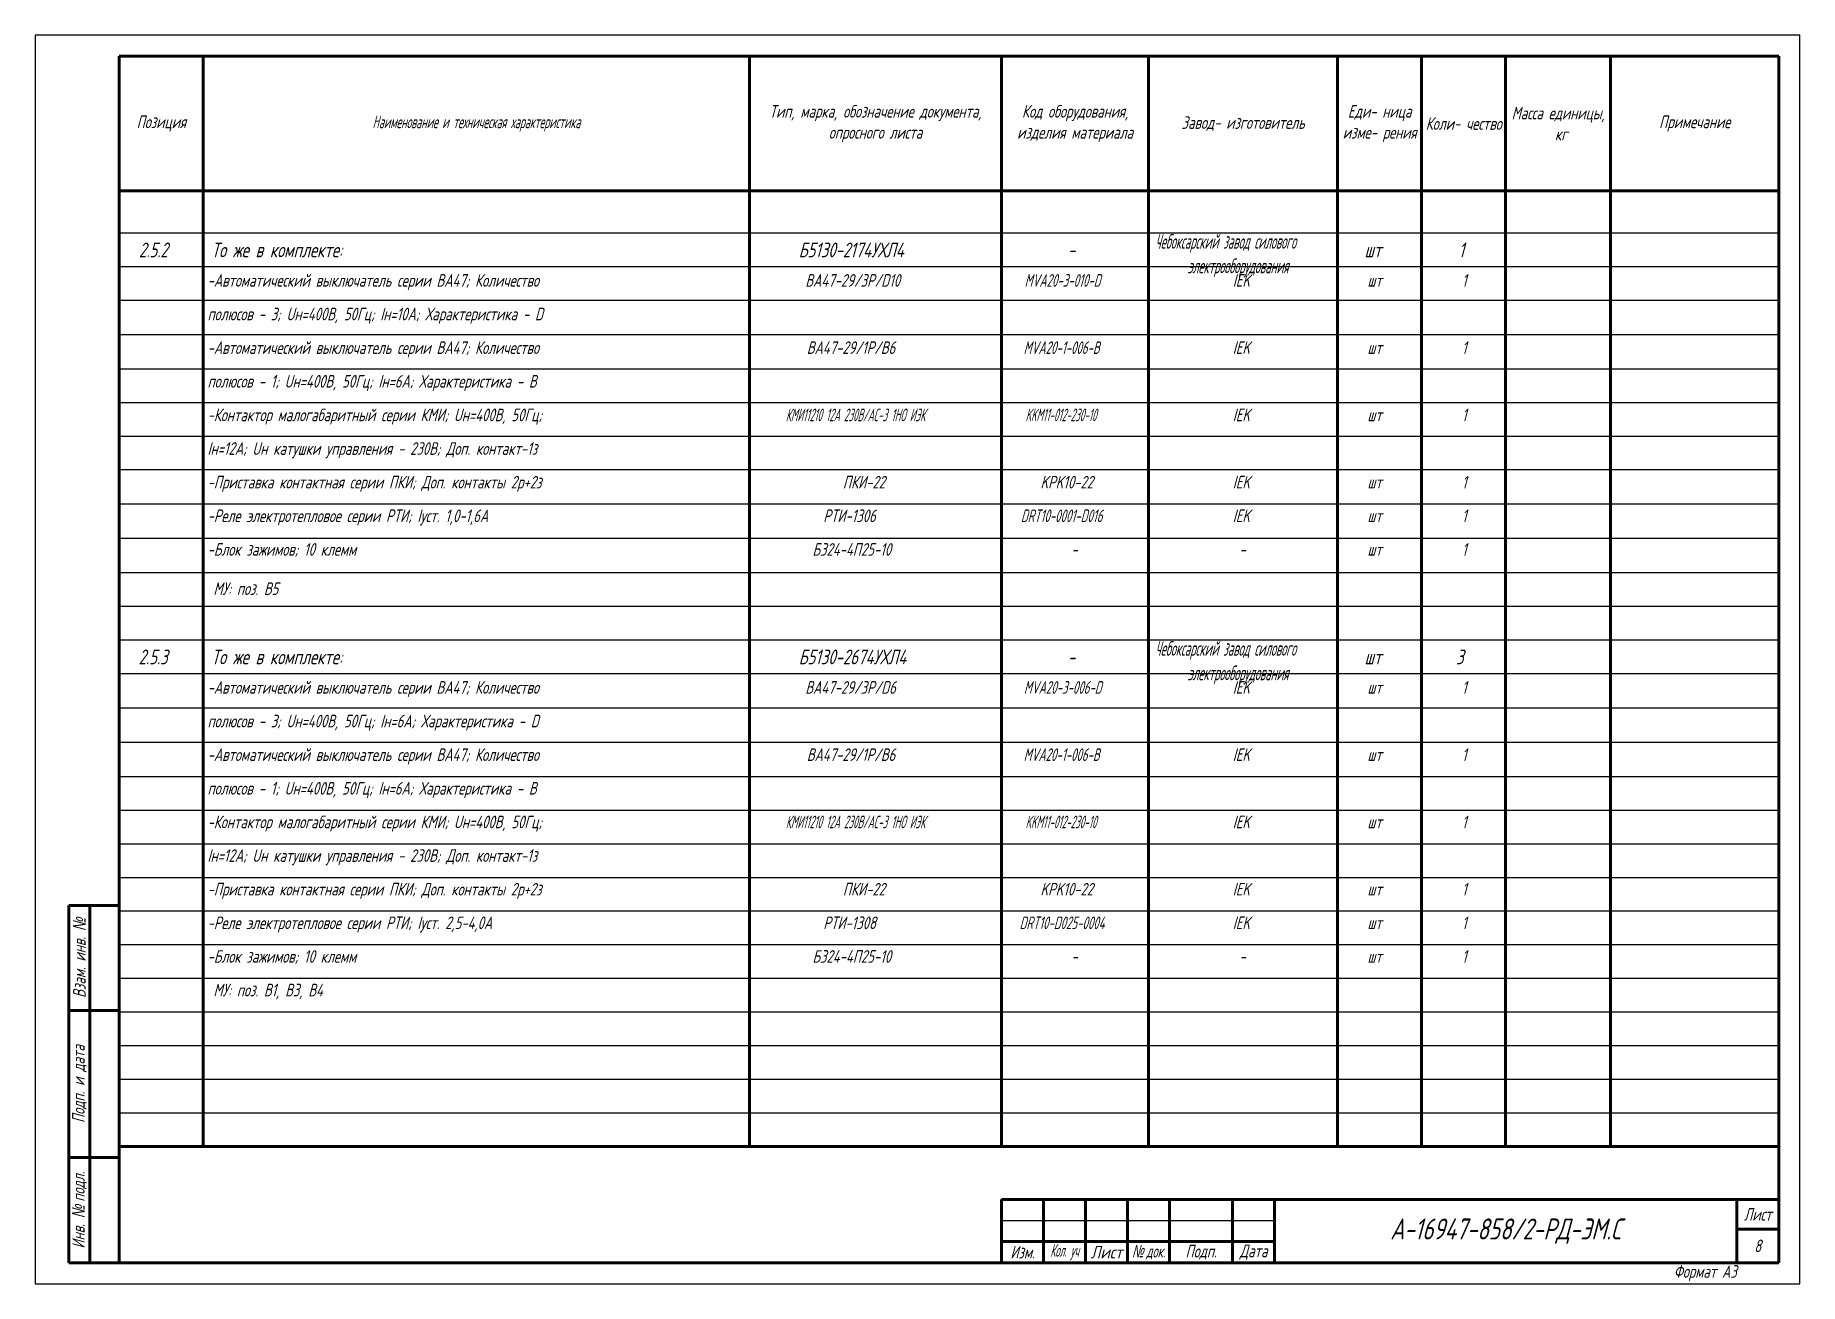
# Model space of a CAD drawing. Header units: millimetres. Extents: x -10490 to 5162, y -5053 to 76.
# Drawn here: x 121.9 to 541.9, y -814.1 to -517.1 of the extents above; entities that cross this region are included whole.
import ezdxf

# ---------------------------------------------------------------- set-up
doc = ezdxf.new("R2010")
doc.units = ezdxf.units.MM
for name, color, linetype, lineweight in [('Рамка толстая', 7, 'Continuous', 60), ('Рамка тонкая', 5, 'Continuous', 25), ('Спецификация', 9, 'Continuous', 25), ('Текст', 2, 'Continuous', 25), ('Штампы', 252, 'Continuous', 25)]:
    doc.layers.add(name, color=color, linetype=linetype, lineweight=lineweight)
doc.styles.add('SIMPLEX', font='simplex.shx', dxfattribs={"width": 0.7, "oblique": 15})

msp = doc.modelspace()

# ---------------------------------------------------------------- texts
at = {"layer": 'Спецификация', "color": 2, "char_height": 3, "attachment_point": 5, "style": 'SIMPLEX'}
for s, insert, width in [('{\\C2;Позиция}', (151.89606, -538.14684), 20), ('{\\Fgost|c204;\\Q15;\\C2;Наименование и техническая характеристика}', (226.89606, -538.14684), 130), ('{\\C2;Тип, марка, обозначение документа, опросного листа}', (321.89606, -538.14684), 60), ('{\\C2;Код оборудования, изделия материала}', (369.39606, -538.14684), 35), ('{\\C2;Завод- изготовитель}', (409.39606, -538.14684), 45), ('{\\C2;Еди- ница изме- рения}', (441.89606, -538.14684), 20), ('{\\C2;Коли- чество}', (461.89606, -538.14684), 20), ('{\\C2;Масса единицы,  кг}', (484.39606, -538.14684), 25), ('{\\C2;Примечание}', (516.89606, -538.14684), 40)]:
    msp.add_mtext(s, dxfattribs=dict(at, insert=insert, width=width))
at = {"layer": 'Текст', "attachment_point": 1, "style": 'SIMPLEX'}
for s, width, insert, char_height in [('\\pi5.3621;2.5.2', 20, (141.20958, -566.4581), 3.5), (' То же в комплекте:', 129, (162.20958, -566.4581), 3.5), ('\\pi12.406;Б5130-2174УХЛ4', 60, (291.20958, -566.4581), 3.5), ('\\pi2.2277;{\\W0.5;Чебоксарский завод силового \\P\\pi9.9992;электрооборудования}', 45, (386.20958, -564.422), 3.5), ('\\pi9.5311;1', 20, (451.20958, -566.4581), 3.5), ('\\pi16.45;-', 35, (351.20958, -566.4581), 3.5), ('\\pi7.0965;шт', 20, (431.20958, -566.4581), 3.5), ('-Автоматический выключатель серии ВА47; Количество', 129, (162.89606, -573.9581), 3), ('\\pi13.293;ВА47-29/3Р/D10', 60, (291.89606, -573.9581), 3), ('\\pi5.4938;{\\W0.6;MVA20-3-010-D}', 35, (351.89606, -573.9581), 3), ('\\pi20.048;IEK', 45, (386.89606, -573.9581), 3), ('\\pi7.0965;шт', 20, (431.89606, -573.9581), 3), ('\\pi9.5981;1', 20, (451.89606, -573.9581), 3), ('полюсов - 3; Uн=400В, 50Гц; Iн=10А; Характеристика - D', 129, (162.89606, -581.9581), 3), ('-Автоматический выключатель серии ВА47; Количество', 129, (162.89606, -589.9581), 3), ('\\pi13.643;ВА47-29/1Р/В6', 60, (291.89606, -589.9581), 3), ('\\pi5.2603;{\\W0.6;MVA20-1-006-В}', 35, (351.89606, -589.9581), 3), ('\\pi20.048;IEK', 45, (386.89606, -589.9581), 3), ('\\pi7.0965;шт', 20, (431.89606, -589.9581), 3), ('\\pi9.5981;1', 20, (451.89606, -589.9581), 3), ('полюсов - 1; Uн=400В, 50Гц; Iн=6А; Характеристика - В', 129, (162.89606, -597.9581), 3), ('-Контактор малогабаритный серии КМИ; Uн=400В, 50Гц; ', 129, (162.89606, -605.9581), 3), ('\\pi8.6338;{\\W0.5;КМИ11210 12А 230В/АС-3 1НО ИЭК}', 60, (291.89606, -605.9581), 3), ('\\pi5.7103;{\\W0.5;KKM11-012-230-10}', 35, (351.89606, -605.9581), 3), ('\\pi20.048;IEK', 45, (386.89606, -605.9581), 3), ('\\pi7.0965;шт', 20, (431.89606, -605.9581), 3), ('\\pi9.5981;1', 20, (451.89606, -605.9581), 3), ('Iн=12А; Uн катушки управления - 230В; Доп. контакт-1з', 129, (162.89606, -613.9581), 3), ('{\\W0.7;-Приставка контактная серии ПКИ; Доп. контакты 2р+2з}', 129, (162.89606, -621.9581), 3), ('\\pi22.234;ПКИ-22', 60, (291.89606, -621.9581), 3), ('\\pi9.2746;KPK10-22', 35, (351.89606, -621.9581), 3), ('\\pi20.048;IEK', 45, (386.89606, -621.9581), 3), ('\\pi7.0965;шт', 20, (431.89606, -621.9581), 3), ('\\pi9.5981;1', 20, (451.89606, -621.9581), 3), ('-Реле электротепловое серии РТИ; Iуст. 1,0-1,6А', 129, (162.89606, -629.9581), 3), ('\\pi17.571;РТИ-1306', 60, (291.89606, -629.9581), 3), ('\\pi4.5984;{\\W0.6;DRT10-0001-D016}', 35, (351.89606, -629.9581), 3), ('\\pi20.048;IEK', 45, (386.89606, -629.9581), 3), ('\\pi9.5981;1', 20, (451.89606, -629.9581), 3), ('\\pi7.0965;шт', 20, (431.89606, -629.9581), 3), ('-Блок зажимов; 10 клемм', 129, (162.89606, -637.9581), 3), ('\\pi14.988;БЗ24-4П25-10', 60, (291.89606, -637.9581), 3), ('\\pi9.5981;1', 20, (451.89606, -637.9581), 3), ('\\pi16.6;-', 35, (351.89606, -637.9581), 3), ('\\pi21.6;-', 45, (386.89606, -637.9581), 3), ('\\pi7.0965;шт', 20, (431.89606, -637.9581), 3), (' МУ: поз. В5', 129, (162.89606, -647.30348), 3), ('\\pi5.2728;2.5.3', 20, (141.20958, -663.29143), 3.5), (' То же в комплекте:', 129, (162.20958, -663.29143), 3.5), ('\\pi12.406;Б5130-2674УХЛ4', 60, (291.20958, -663.29143), 3.5), ('\\pi2.2277;{\\W0.5;Чебоксарский завод силового \\P\\pi9.9992;электрооборудования}', 45, (386.20958, -661.25534), 3.5), ('\\pi8.8621;3', 20, (451.20958, -663.29143), 3.5), ('\\pi16.45;-', 35, (351.20958, -663.29143), 3.5), ('\\pi7.0965;шт', 20, (431.20958, -663.29143), 3.5), ('-Автоматический выключатель серии ВА47; Количество', 129, (162.89606, -670.79143), 3), ('\\pi13.293;ВА47-29/3Р/D6', 60, (291.89606, -670.79143), 3), ('\\pi5.3223;{\\W0.6;MVA20-3-006-D}', 35, (351.89606, -670.79143), 3), ('\\pi20.048;IEK', 45, (386.89606, -670.79143), 3), ('\\pi7.0965;шт', 20, (431.89606, -670.79143), 3), ('\\pi9.5981;1', 20, (451.89606, -670.79143), 3), ('{\\W0.7;полюсов - 3; Uн=400В, 50Гц; Iн=6А; Характеристика - D}', 129, (162.89606, -678.79143), 3), ('-Автоматический выключатель серии ВА47; Количество', 129, (162.89606, -686.79143), 3), ('\\pi13.643;ВА47-29/1Р/В6', 60, (291.89606, -686.79143), 3), ('\\pi5.2603;{\\W0.6;MVA20-1-006-В}', 35, (351.89606, -686.79143), 3), ('\\pi20.048;IEK', 45, (386.89606, -686.79143), 3), ('\\pi7.0965;шт', 20, (431.89606, -686.79143), 3), ('\\pi9.5981;1', 20, (451.89606, -686.79143), 3), ('полюсов - 1; Uн=400В, 50Гц; Iн=6А; Характеристика - В', 129, (162.89606, -694.79143), 3), ('-Контактор малогабаритный серии КМИ; Uн=400В, 50Гц; ', 129, (162.89606, -702.79143), 3), ('\\pi8.6338;{\\W0.5;КМИ11210 12А 230В/АС-3 1НО ИЭК}', 60, (291.89606, -702.79143), 3), ('\\pi5.7103;{\\W0.5;KKM11-012-230-10}', 35, (351.89606, -702.79143), 3), ('\\pi20.048;IEK', 45, (386.89606, -702.79143), 3), ('\\pi7.0965;шт', 20, (431.89606, -702.79143), 3), ('\\pi9.5981;1', 20, (451.89606, -702.79143), 3), ('Iн=12А; Uн катушки управления - 230В; Доп. контакт-1з', 129, (162.89606, -710.79143), 3), ('{\\W0.7;-Приставка контактная серии ПКИ; Доп. контакты 2р+2з}', 129, (162.89606, -718.79143), 3), ('\\pi22.234;ПКИ-22', 60, (291.89606, -718.79143), 3), ('\\pi9.2746;KPK10-22', 35, (351.89606, -718.79143), 3), ('\\pi20.048;IEK', 45, (386.89606, -718.79143), 3), ('\\pi7.0965;шт', 20, (431.89606, -718.79143), 3), ('\\pi9.5981;1', 20, (451.89606, -718.79143), 3), ('-Реле электротепловое серии РТИ; Iуст. 2,5-4,0А', 129, (162.89606, -726.79143), 3), ('\\pi17.571;РТИ-1308', 60, (291.89606, -726.79143), 3), ('\\pi4.2838;{\\W0.6;DRT10-D025-0004}', 35, (351.89606, -726.79143), 3), ('\\pi20.048;IEK', 45, (386.89606, -726.79143), 3), ('\\pi7.0965;шт', 20, (431.89606, -726.79143), 3), ('\\pi9.5981;1', 20, (451.89606, -726.79143), 3), ('-Блок зажимов; 10 клемм', 129, (162.89606, -734.79143), 3), ('\\pi14.988;БЗ24-4П25-10', 60, (291.89606, -734.79143), 3), ('\\pi9.5981;1', 20, (451.89606, -734.79143), 3), ('\\pi16.6;-', 35, (351.89606, -734.79143), 3), ('\\pi21.6;-', 45, (386.89606, -734.79143), 3), ('\\pi7.0965;шт', 20, (431.89606, -734.79143), 3), (' МУ: поз. В1, В3, В4', 129, (162.89606, -742.79143), 3)]:
    msp.add_mtext_dynamic_manual_height_columns(s, width=width, gutter_width=12.5, heights=[0], dxfattribs=dict(at, insert=insert, char_height=char_height))
at = {"layer": 'Штампы', "color": 2, "char_height": 3, "attachment_point": 5, "rotation": 90, "style": 'SIMPLEX'}
for s, insert, width in [('Взам. инв. {\\fArial|b0|i0|c204|p34;№}', (132.39606, -736.64684), 25), ('Подп. и дата', (132.39606, -766.64684), 35), ('Инв. {\\fArial|b0|i0|c204|p34;№ }подл.', (132.39606, -796.64684), 25)]:
    msp.add_mtext(s, dxfattribs=dict(at, insert=insert, width=width))
at = {"layer": 'Штампы', "color": 2, "style": 'SIMPLEX'}
for s, insert, char_height, width, attachment_point in [('{\\W0.7;Лист}', (531.89606, -797.64684), 3, 10, 5), ('А-16947-858/2-РД-ЭМ.С', (471.89606, -801.64684), 5, 110, 5), ('Изм.', (356.89606, -806.64684), 3, 10, 5), ('{\\W0.5;Кол. уч}', (366.89606, -806.64684), 3, 10, 5), ('{\\W0.8;Лист}', (376.89606, -806.64684), 3, 10, 5), ('{\\fArial|b0|i0|c204|p34;\\W0.6;№ \\Fsimplex|c204;док.}', (386.89606, -806.64684), 3, 10, 5), ('Подп.', (399.39606, -806.64684), 3, 15, 5), ('{\\W0.7;Дата}', (411.89606, -806.64684), 3, 10, 5), ('8', (531.89606, -805.14684), 3, 10, 5), ('Формат А3', (526.89606, -811.64684), 3, 165, 6)]:
    msp.add_mtext(s, dxfattribs=dict(at, insert=insert, char_height=char_height, width=width, attachment_point=attachment_point))

# ---------------------------------------------------------------- blocks, each defined once
blk = doc.blocks.new('A$C64336E77')
at = {"layer": 'Рамка толстая'}
for p, q in [((20, 5), (20, 292)), ((20, 292), (415, 292)), ((415, 292), (415, 5)), ((20, 5), (415, 5))]:
    blk.add_line(p, q, dxfattribs=at)
at = {"layer": 'Рамка тонкая'}
for p, q in [((0, 297), (0, 0)), ((420, 297), (0, 297)), ((420, 0), (420, 297)), ((0, 0), (420, 0))]:
    blk.add_line(p, q, dxfattribs=at)

# ---------------------------------------------------------------- linework, layer by layer
at = {"layer": 'Спецификация', "lineweight": 60}
for p, q in [((141.89606, -522.14684), (536.89606, -522.14684)), ((141.89606, -522.14684), (141.89606, -781.48017)), ((161.89606, -522.14684), (161.89606, -781.48017)), ((291.89606, -522.14684), (291.89606, -781.48017)), ((351.89606, -522.14684), (351.89606, -781.48017)), ((386.89606, -522.14684), (386.89606, -781.48017)), ((431.89606, -522.14684), (431.89606, -781.48017)), ((451.89606, -522.14684), (451.89606, -781.48017)), ((471.89606, -522.14684), (471.89606, -781.48017)), ((496.89606, -522.14684), (496.89606, -781.48017)), ((536.89606, -522.14684), (536.89606, -781.48017)), ((141.89606, -554.14684), (536.89606, -554.14684)), ((141.89606, -781.48017), (536.89606, -781.48017))]:
    msp.add_line(p, q, dxfattribs=at)
at = {"layer": 'Спецификация', "color": 5}
for p, q in [((141.89606, -564.14684), (536.89606, -564.14684)), ((141.89606, -572.14684), (536.89606, -572.14684)), ((141.89606, -580.14684), (536.89606, -580.14684)), ((141.89606, -588.31351), (536.89606, -588.31351)), ((141.89606, -596.48017), (536.89606, -596.48017)), ((141.89606, -604.48017), (536.89606, -604.48017)), ((141.89606, -612.48017), (536.89606, -612.48017)), ((141.89606, -620.48017), (536.89606, -620.48017)), ((141.89606, -628.64684), (536.89606, -628.64684)), ((141.89606, -636.81351), (536.89606, -636.81351)), ((141.89606, -644.98017), (536.89606, -644.98017)), ((141.89606, -652.98017), (536.89606, -652.98017)), ((141.89606, -660.98017), (536.89606, -660.98017)), ((141.89606, -668.98017), (536.89606, -668.98017)), ((141.89606, -677.14684), (536.89606, -677.14684)), ((141.89606, -685.31351), (536.89606, -685.31351)), ((141.89606, -693.48017), (536.89606, -693.48017)), ((141.89606, -701.48017), (536.89606, -701.48017)), ((141.89606, -709.48017), (536.89606, -709.48017)), ((141.89606, -717.48017), (536.89606, -717.48017)), ((141.89606, -725.48017), (536.89606, -725.48017)), ((141.89606, -733.48017), (536.89606, -733.48017)), ((141.89606, -741.48017), (536.89606, -741.48017)), ((141.89606, -749.48017), (536.89606, -749.48017)), ((141.89606, -757.48017), (536.89606, -757.48017)), ((141.89606, -765.48017), (536.89606, -765.48017)), ((141.89606, -773.48017), (536.89606, -773.48017))]:
    msp.add_line(p, q, dxfattribs=at)
at = {"layer": 'Штампы', "lineweight": 60}
for p, q in [((129.89606, -809.14684), (129.89606, -724.14684)), ((129.89606, -724.14684), (141.89606, -724.14684)), ((134.89606, -809.14684), (134.89606, -724.14684)), ((141.89606, -809.14684), (141.89606, -724.14684)), ((129.89606, -749.14684), (141.89606, -749.14684)), ((129.89606, -784.14684), (141.89606, -784.14684)), ((351.89606, -794.14684), (536.89606, -794.14684)), ((351.89606, -794.14684), (351.89606, -809.14684)), ((361.89606, -794.14684), (361.89606, -809.14684)), ((371.89606, -794.14684), (371.89606, -809.14684)), ((381.89606, -794.14684), (381.89606, -809.14684)), ((391.89606, -794.14684), (391.89606, -809.14684)), ((406.89606, -794.14684), (406.89606, -809.14684)), ((416.89606, -794.14684), (416.89606, -809.14684)), ((526.89606, -794.14684), (526.89606, -809.14684)), ((536.89606, -794.14684), (536.89606, -809.14684)), ((526.89606, -801.14684), (536.89606, -801.14684)), ((351.89606, -804.14684), (416.89606, -804.14684)), ((129.89606, -809.14684), (141.89606, -809.14684)), ((351.89606, -809.14684), (536.89606, -809.14684))]:
    msp.add_line(p, q, dxfattribs=at)
at = {"layer": 'Штампы', "color": 5, "lineweight": 25}
msp.add_line((351.89606, -799.14684), (416.89606, -799.14684), dxfattribs=at)
at = {"layer": 'Штампы', "color": 8, "lineweight": 0}
msp.add_line((351.89606, -814.14684), (536.89606, -814.14684), dxfattribs=at)

# ---------------------------------------------------------------- block references
msp.add_blockref('A$C64336E77', (121.89608, -814.14683))

msp.set_redraw_order([(e.dxf.handle, doc.entitydb.next_handle()) for e in msp.query("TEXT MTEXT ATTDEF DIMENSION ARC_DIMENSION")])  # texts and dimensions are drawn at this point

doc.saveas('drawing.dxf')
